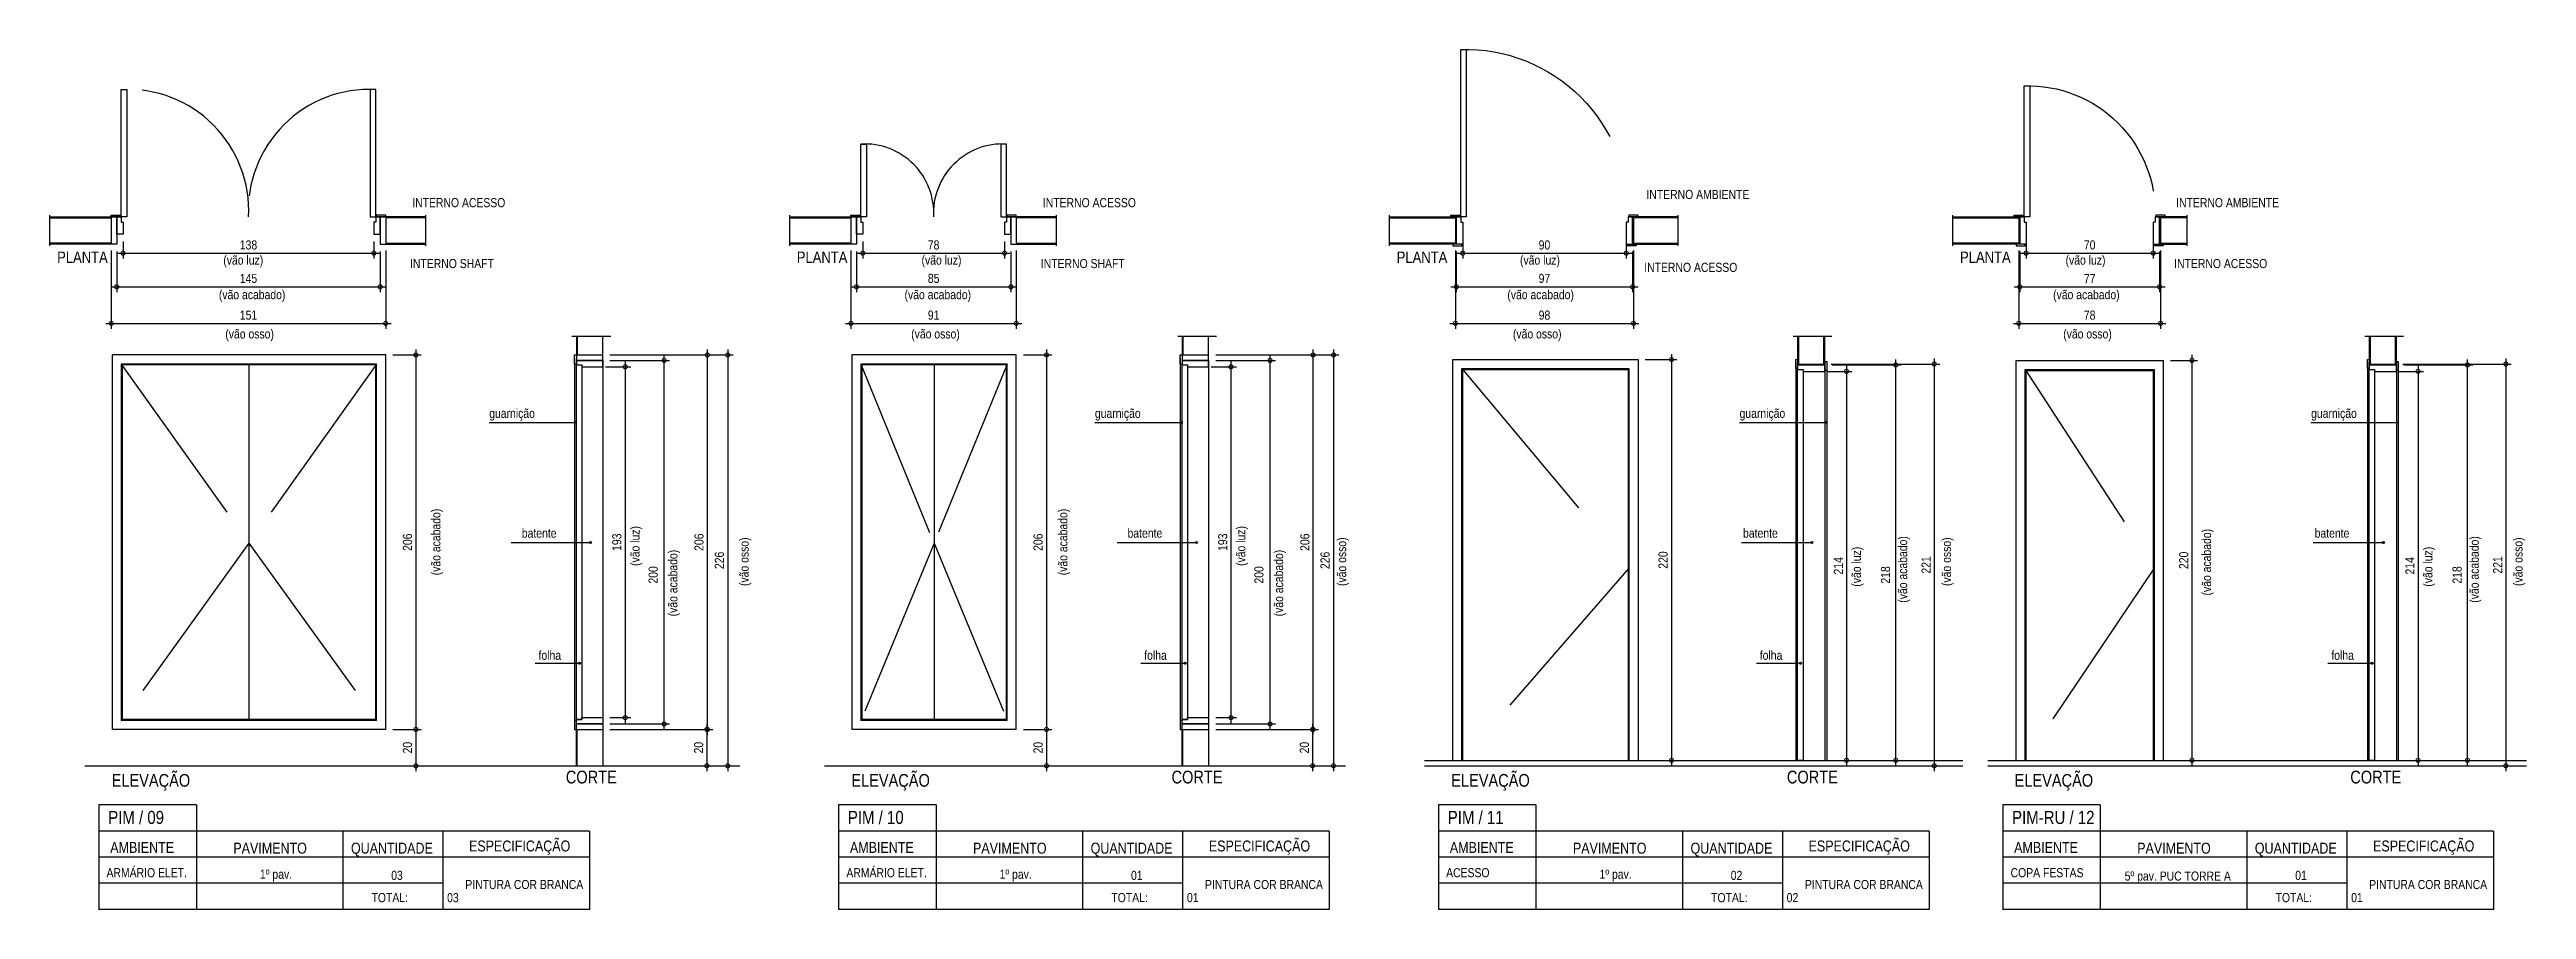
# Model space of a CAD drawing. Header units: metres. Extents: x -0.4 to 43, y -6.3 to 5.
# Drawn here: x 29.37 to 43, y 0.14 to 4.87 of the extents above; entities that cross this region are included whole.
import ezdxf

# ---------------------------------------------------------------- set-up
doc = ezdxf.new("R2010")
doc.units = ezdxf.units.M
doc.linetypes.add('DASHEDX2', pattern=[1.5, 1, -0.5])
for name, color, linetype in [('ARQ-ALV ACAB', 4, 'Continuous'), ('ARQ-ALV OSSO', 5, 'Continuous'), ('ARQ-AUX1', 1, 'Continuous'), ('ARQ-CAX', 1, 'Continuous'), ('ARQ-CAX @ 1', 1, 'Continuous'), ('ARQ-DIM', 2, 'Continuous'), ('ARQ-ENCH', 1, 'Continuous'), ('ARQ-PRJ', 7, 'DASHEDX2'), ('ARQ-TXT', 2, 'Continuous')]:
    doc.layers.add(name, color=color, linetype=linetype)
doc.styles.add('Adesa', font='ARIALN.TTF')
doc.styles.get("Standard").update_dxf_attribs({"font": 'arial.ttf'})
doc.dimstyles.new('ADESA 1-0025', dxfattribs={"dimtxt": 0.05, "dimasz": 0.045, "dimexe": 0.03, "dimexo": 0.04, "dimgap": 0.02, "dimtad": 1, "dimtoh": 1, "dimdec": 0, "dimlfac": 100, "dimzin": 4, "dimtxsty": 'Adesa', "dimblk": 'DOTSMALL', "dimcen": 1, "dimdle": 0.03, "dimclrd": 1, "dimclre": 1, "dimclrt": 256, "dimazin": 1, "dimtm": 1e-09, "dimtfac": 1, "dimtdec": 0, "dimtix": 1, "dimtmove": 2, "dimatfit": 0, "dimldrblk": 'DOTSMALL', "dimfxl": 0.8, "dimtvp": 2, "dimtolj": 1, "dimtzin": 0, "dimarcsym": 0})

msp = doc.modelspace()

# ---------------------------------------------------------------- texts
at = {"layer": 'ARQ-TXT', "ltscale": 0.01, "char_height": 0.05, "attachment_point": 1}
for s, insert, width in [('{\\fArial Narrow|b0|i0|c0|p34;INTERNO AMBIENTE}', (38.157, 4.102), 0.75507), ('{\\fArial Narrow|b0|i0|c0|p34;INTERNO ACESSO}', (31.366, 4.057, 0), 0.63218), ('{\\fArial Narrow|b0|i0|c0|p34;INTERNO ACESSO}', (34.836, 4.057, 0), 0.63218), ('{\\fArial Narrow|b0|i0|c0|p34;INTERNO AMBIENTE}', (41.072, 4.057), 0.63218), ('{\\fArial Narrow|b0|i0|c0|p34;INTERNO SHAFT}', (31.354, 3.722, 0), 0.66472), ('{\\fArial Narrow|b0|i0|c0|p34;INTERNO SHAFT}', (34.825, 3.722, 0), 0.66472), ('{\\fArial Narrow|b0|i0|c0|p34;INTERNO ACESSO}', (38.145, 3.701), 0.52907), ('{\\fArial Narrow|b0|i0|c0|p34;INTERNO ACESSO}', (41.061, 3.722), 0.66472)]:
    msp.add_mtext(s, dxfattribs=dict(at, insert=insert, width=width))
at = {"layer": 'ARQ-TXT', "style": 'Adesa'}
for s, insert, char_height, width, attachment_point in [('PLANTA', (29.412, 3.763), 0.0625, 0.55117, 1), ('\\pi0.33845;(vão luz)', (29.988, 3.741), 0.05, 0.55117, 1), ('PLANTA', (33.482, 3.763), 0.0625, 0.55117, 1), ('\\pi0.33845;(vão luz)', (33.83, 3.741), 0.05, 0.55117, 1), ('PLANTA', (36.783, 3.763), 0.0625, 0.55117, 1), ('\\pi0.33845;(vão luz)', (37.123, 3.741), 0.05, 0.55117, 1), ('PLANTA', (39.883, 3.763), 0.0625, 0.55117, 1), ('\\pi0.33845;(vão luz)', (40.125, 3.741), 0.05, 0.55117, 1), ('\\pi0.6719;(vão acabado)', (29.63, 3.551), 0.05, 1.03117, 1), ('\\pi0.6719;(vão acabado)', (33.403, 3.551), 0.05, 1.03117, 1), ('\\pi0.1919;(vão acabado)', (37.2, 3.551), 0.05, 0.55117, 1), ('\\pi0.1919;(vão acabado)', (40.203, 3.551), 0.05, 0.55117, 1), ('\\pi0.2005;(vão osso)', (30.137, 3.335), 0.05, 1.55117, 1), ('\\pi0.2005;(vão osso)', (33.911, 3.335), 0.05, 1.55117, 1), ('\\pi0.2005;(vão osso)', (37.222, 3.335), 0.05, 0.55117, 1), ('\\pi0.2005;(vão osso)', (40.25, 3.335), 0.05, 0.55117, 1), ('guarnição', (32.041, 2.898), 0.05, 0.55117, 3), ('guarnição', (35.374, 2.898), 0.05, 0.55117, 3), ('guarnição', (38.921, 2.898), 0.05, 0.55117, 3), ('guarnição', (42.066, 2.898), 0.05, 0.55117, 3), ('batente', (32.16, 2.239), 0.05, 0.55117, 3), ('batente', (35.493, 2.239), 0.05, 0.55117, 3), ('batente', (38.88, 2.239), 0.05, 0.55117, 3), ('batente', (42.025, 2.239), 0.05, 0.55117, 3), ('folha', (32.185, 1.567), 0.05, 0.55117, 3), ('folha', (35.518, 1.567), 0.05, 0.55117, 3), ('folha', (38.905, 1.567), 0.05, 0.55117, 3), ('folha', (42.05, 1.567), 0.05, 0.55117, 3), ('ELEVAÇÃO', (29.712, 0.889), 0.07, 0.55117, 1), ('CORTE', (32.211, 0.907), 0.07, 0.55117, 1), ('ELEVAÇÃO', (33.782, 0.889), 0.07, 0.55117, 1), ('CORTE', (35.544, 0.907), 0.07, 0.55117, 1), ('ELEVAÇÃO', (37.083, 0.889), 0.07, 0.55117, 1), ('CORTE', (38.93, 0.907), 0.07, 0.55117, 1), ('ELEVAÇÃO', (40.183, 0.889), 0.07, 0.55117, 1), ('CORTE', (42.03, 0.907), 0.07, 0.55117, 1)]:
    msp.add_mtext(s, dxfattribs=dict(at, insert=insert, char_height=char_height, width=width, attachment_point=attachment_point))
at = {"layer": 'ARQ-TXT', "ltscale": 0.01, "char_height": 0.05, "attachment_point": 7, "rotation": 90, "style": 'Adesa'}
for s, insert, width in [('(vão acabado)', (31.536, 1.982), 0.40363), ('(vão acabado)', (34.986, 1.982), 0.40363), ('(vão osso)', (33.232, 1.923), 0.26445), ('(vão osso)', (36.52, 1.923), 0.26445), ('(vão acabado)', (39.607, 1.831), 0.40363), ('(vão osso)', (39.848, 1.923), 0.26445), ('(vão acabado)', (41.279, 1.871), 0.40363), ('(vão acabado)', (42.752, 1.831), 0.40363), ('(vão osso)', (42.993, 1.923), 0.26445), ('(vão acabado)', (32.84, 1.756), 0.40363), ('(vão acabado)', (36.173, 1.756), 0.40363)]:
    msp.add_mtext(s, dxfattribs=dict(at, insert=insert, width=width))
at = {"layer": 'ARQ-TXT', "char_height": 0.05, "width": 0.39098, "attachment_point": 7, "rotation": 90, "style": 'Adesa'}
for insert in [(32.632, 1.873), (35.965, 1.873), (39.352, 1.759), (42.497, 1.759)]:
    msp.add_mtext('\\pi0.1604;(vão luz)', dxfattribs=dict(at, insert=insert))
at = {"layer": 'ARQ-TXT', "ltscale": 0.01, "style": 'Adesa'}
for s, insert, char_height, width, attachment_point in [('PIM / 09', (29.693, 0.686), 0.072, 0.6983, 1), ('PIM / 10', (33.763, 0.686), 0.072, 0.6983, 1), ('PIM / 11', (37.064, 0.686), 0.072, 0.6983, 1), ('PIM-RU / 12', (40.169, 0.686), 0.072, 0.6983, 1), ('AMBIENTE', (29.88, 0.515), 0.06, 0.60531, 2), ('PAVIMENTO', (30.584, 0.511), 0.06, 0.60531, 2), ('QUANTIDADE', (31.254, 0.511), 0.06, 0.60531, 2), ('ESPECIFICAÇÃO', (31.957, 0.523), 0.06, 0.60531, 2), ('AMBIENTE', (33.95, 0.515), 0.06, 0.60531, 2), ('PAVIMENTO', (34.654, 0.511), 0.06, 0.60531, 2), ('QUANTIDADE', (35.324, 0.511), 0.06, 0.60531, 2), ('ESPECIFICAÇÃO', (36.028, 0.523), 0.06, 0.60531, 2), ('AMBIENTE', (37.251, 0.515), 0.06, 0.60531, 2), ('PAVIMENTO', (37.955, 0.511), 0.06, 0.60531, 2), ('QUANTIDADE', (38.625, 0.511), 0.06, 0.60531, 2), ('ESPECIFICAÇÃO', (39.328, 0.523), 0.06, 0.60531, 2), ('AMBIENTE', (40.356, 0.515), 0.06, 0.60531, 2), ('PAVIMENTO', (41.06, 0.511), 0.06, 0.60531, 2), ('QUANTIDADE', (41.73, 0.511), 0.06, 0.60531, 2), ('ESPECIFICAÇÃO', (42.434, 0.523), 0.06, 0.60531, 2), ('ARMÁRIO ELET.', (29.684, 0.371), 0.05, 0.53881, 1), ('\\pi0.27297;1º pav.', (30.255, 0.33), 0.05, 0.71183, 4), ('03', (31.282, 0.331), 0.05, 0.51461, 5), ('PINTURA COR BRANCA', (31.658, 0.306), 0.05, 0.66493, 1), ('ARMÁRIO ELET.', (33.755, 0.371), 0.05, 0.53881, 1), ('\\pi0.27297;1º pav.', (34.325, 0.33), 0.05, 0.71183, 4), ('01', (35.353, 0.331), 0.05, 0.51461, 5), ('PINTURA COR BRANCA', (35.728, 0.306), 0.05, 0.66493, 1), ('ACESSO', (37.055, 0.371), 0.05, 0.53881, 1), ('\\pi0.27297;1º pav.', (37.626, 0.33), 0.05, 0.71183, 4), ('02', (38.653, 0.331), 0.05, 0.51461, 5), ('PINTURA COR BRANCA', (39.029, 0.306), 0.05, 0.66493, 1), ('COPA FESTAS', (40.161, 0.371), 0.05, 0.53881, 1), ('\\pi0.09071;5º pav. PUC TORRE A', (40.698, 0.32), 0.05, 0.76352, 4), ('01', (41.759, 0.331), 0.05, 0.51461, 5), ('PINTURA COR BRANCA', (42.134, 0.306), 0.05, 0.66493, 1), ('TOTAL:^I 03', (31.142, 0.234), 0.05, 0.53421, 1), ('TOTAL:^I 01', (35.213, 0.234), 0.05, 0.53421, 1), ('TOTAL:^I 02', (38.513, 0.234), 0.05, 0.53421, 1), ('TOTAL:^I 01', (41.619, 0.234), 0.05, 0.53421, 1)]:
    msp.add_mtext(s, dxfattribs=dict(at, insert=insert, char_height=char_height, width=width, attachment_point=attachment_point))

# ---------------------------------------------------------------- blocks, each defined once
blk = doc.blocks.new('_DotSmall')
at = {"color": 0, "linetype": 'ByBlock', "const_width": 0.5}
blk.add_lwpolyline([(-0.0625, 0, 1), (0.0625, 0, 1)], format="xyb", close=True, dxfattribs=at)
blk = doc.blocks.new('*D106')
at = {"layer": 'ARQ-DIM', "color": 1, "lineweight": -2, "transparency": 16777216}
for p, q in [((32.454, 3.164), (32.782, 3.164)), ((32.752, 1.134), (32.752, 3.194)), ((32.454, 1.164), (32.782, 1.164))]:
    blk.add_line(p, q, dxfattribs=at)
at = {"layer": 'ARQ-DIM', "color": 1, "lineweight": -2, "transparency": 16777216, "xscale": 0.045, "yscale": 0.045, "zscale": 0.045}
for p, rotation in [((32.752, 3.164), 90), ((32.752, 1.164), 270)]:
    blk.add_blockref('_DotSmall', p, dxfattribs=dict(at, rotation=rotation))
at = {"layer": 'ARQ-DIM', "transparency": 16777216, "insert": (32.692, 1.984), "char_height": 0.05, "attachment_point": 5, "rotation": 90, "style": 'Adesa'}
blk.add_mtext('\\A1;200', dxfattribs=at)
blk = doc.blocks.new('*D107')
at = {"layer": 'ARQ-DIM', "color": 1, "lineweight": -2, "transparency": 16777216}
for p, q in [((32.538, 3.159), (32.538, 1.169)), ((32.429, 3.129), (32.568, 3.129)), ((32.454, 1.199), (32.568, 1.199))]:
    blk.add_line(p, q, dxfattribs=at)
at = {"layer": 'ARQ-DIM', "color": 1, "lineweight": -2, "transparency": 16777216, "xscale": 0.045, "yscale": 0.045, "zscale": 0.045}
for p, rotation in [((32.538, 3.129), 90), ((32.538, 1.199), 270)]:
    blk.add_blockref('_DotSmall', p, dxfattribs=dict(at, rotation=rotation))
at = {"layer": 'ARQ-DIM', "transparency": 16777216, "insert": (32.492, 2.164), "char_height": 0.05, "attachment_point": 5, "rotation": 90, "style": 'Adesa'}
blk.add_mtext('\\A1;193', dxfattribs=at)
blk = doc.blocks.new('*D108')
at = {"layer": 'ARQ-DIM', "color": 1, "lineweight": -2, "transparency": 16777216}
for p, q in [((29.71, 3.769), (29.71, 3.338)), ((31.22, 3.769), (31.22, 3.338)), ((29.68, 3.368), (31.25, 3.368))]:
    blk.add_line(p, q, dxfattribs=at)
at = {"layer": 'ARQ-DIM', "color": 1, "lineweight": -2, "transparency": 16777216, "xscale": 0.045, "yscale": 0.045, "zscale": 0.045, "rotation": 180}
blk.add_blockref('_DotSmall', (29.71, 3.368), dxfattribs=at)
at = {"layer": 'ARQ-DIM', "color": 1, "lineweight": -2, "transparency": 16777216, "xscale": 0.045, "yscale": 0.045, "zscale": 0.045}
blk.add_blockref('_DotSmall', (31.22, 3.368), dxfattribs=at)
at = {"layer": 'ARQ-DIM', "transparency": 16777216, "insert": (30.465, 3.413), "char_height": 0.05, "attachment_point": 5, "style": 'Adesa'}
blk.add_mtext('\\A1;151', dxfattribs=at)
blk = doc.blocks.new('*D109')
at = {"layer": 'ARQ-DIM', "color": 1, "lineweight": -2, "transparency": 16777216}
for p, q in [((29.74, 3.764), (29.74, 3.539)), ((31.19, 3.764), (31.19, 3.539)), ((29.71, 3.569), (31.22, 3.569))]:
    blk.add_line(p, q, dxfattribs=at)
at = {"layer": 'ARQ-DIM', "color": 1, "lineweight": -2, "transparency": 16777216, "xscale": 0.045, "yscale": 0.045, "zscale": 0.045, "rotation": 180}
blk.add_blockref('_DotSmall', (29.74, 3.569), dxfattribs=at)
at = {"layer": 'ARQ-DIM', "color": 1, "lineweight": -2, "transparency": 16777216, "xscale": 0.045, "yscale": 0.045, "zscale": 0.045}
blk.add_blockref('_DotSmall', (31.19, 3.569), dxfattribs=at)
at = {"layer": 'ARQ-DIM', "transparency": 16777216, "insert": (30.465, 3.615), "char_height": 0.05, "attachment_point": 5, "style": 'Adesa'}
blk.add_mtext('\\A1;145', dxfattribs=at)
blk = doc.blocks.new('*D110')
at = {"layer": 'ARQ-DIM', "color": 1, "lineweight": -2, "transparency": 16777216}
for p, q in [((29.775, 3.819), (29.775, 3.724)), ((31.155, 3.819), (31.155, 3.724)), ((29.745, 3.754), (31.185, 3.754))]:
    blk.add_line(p, q, dxfattribs=at)
at = {"layer": 'ARQ-DIM', "color": 1, "lineweight": -2, "transparency": 16777216, "xscale": 0.045, "yscale": 0.045, "zscale": 0.045, "rotation": 180}
blk.add_blockref('_DotSmall', (29.775, 3.754), dxfattribs=at)
at = {"layer": 'ARQ-DIM', "color": 1, "lineweight": -2, "transparency": 16777216, "xscale": 0.045, "yscale": 0.045, "zscale": 0.045}
blk.add_blockref('_DotSmall', (31.155, 3.754), dxfattribs=at)
at = {"layer": 'ARQ-DIM', "transparency": 16777216, "insert": (30.465, 3.799), "char_height": 0.05, "attachment_point": 5, "style": 'Adesa'}
blk.add_mtext('\\A1;138', dxfattribs=at)
blk = doc.blocks.new('*D111')
at = {"layer": 'ARQ-DIM', "color": 1, "lineweight": -2, "transparency": 16777216}
for p, q in [((32.454, 3.194), (33.132, 3.194)), ((33.102, 3.224), (33.102, 0.904)), ((32.384, 0.934), (33.132, 0.934))]:
    blk.add_line(p, q, dxfattribs=at)
at = {"layer": 'ARQ-DIM', "color": 1, "lineweight": -2, "transparency": 16777216, "xscale": 0.045, "yscale": 0.045, "zscale": 0.045}
for p, rotation in [((33.102, 3.194), 90), ((33.102, 0.934), 270)]:
    blk.add_blockref('_DotSmall', p, dxfattribs=dict(at, rotation=rotation))
at = {"layer": 'ARQ-DIM', "transparency": 16777216, "insert": (33.056, 2.064), "char_height": 0.05, "attachment_point": 5, "rotation": 90, "style": 'Adesa'}
blk.add_mtext('\\A1;226', dxfattribs=at)
blk = doc.blocks.new('*D114')
at = {"layer": 'ARQ-DIM', "color": 1, "lineweight": -2, "transparency": 16777216}
for p, q in [((32.454, 1.134), (33.017, 1.134)), ((32.987, 1.164), (32.987, 0.904)), ((32.454, 0.934), (33.017, 0.934))]:
    blk.add_line(p, q, dxfattribs=at)
at = {"layer": 'ARQ-DIM', "color": 1, "lineweight": -2, "transparency": 16777216, "xscale": 0.045, "yscale": 0.045, "zscale": 0.045}
for p, rotation in [((32.987, 1.134), 90), ((32.987, 0.934), 270)]:
    blk.add_blockref('_DotSmall', p, dxfattribs=dict(at, rotation=rotation))
at = {"layer": 'ARQ-DIM', "transparency": 16777216, "insert": (32.942, 1.034), "char_height": 0.05, "attachment_point": 5, "rotation": 90, "style": 'Adesa'}
blk.add_mtext('\\A1;20', dxfattribs=at)
blk = doc.blocks.new('*D112')
at = {"layer": 'ARQ-DIM', "color": 1, "lineweight": -2, "transparency": 16777216}
for p, q in [((32.454, 3.194), (33.02, 3.194)), ((32.99, 1.104), (32.99, 3.224)), ((32.454, 1.134), (33.02, 1.134))]:
    blk.add_line(p, q, dxfattribs=at)
at = {"layer": 'ARQ-DIM', "color": 1, "lineweight": -2, "transparency": 16777216, "xscale": 0.045, "yscale": 0.045, "zscale": 0.045}
for p, rotation in [((32.99, 3.194), 90), ((32.99, 1.134), 270)]:
    blk.add_blockref('_DotSmall', p, dxfattribs=dict(at, rotation=rotation))
at = {"layer": 'ARQ-DIM', "transparency": 16777216, "insert": (32.944, 2.164), "char_height": 0.05, "attachment_point": 5, "rotation": 90, "style": 'Adesa'}
blk.add_mtext('\\A1;206', dxfattribs=at)
blk = doc.blocks.new('*D115')
at = {"layer": 'ARQ-DIM', "color": 1, "lineweight": -2, "transparency": 16777216}
for p, q in [((31.26, 3.194), (31.416, 3.194)), ((31.386, 3.224), (31.386, 1.104)), ((31.26, 1.134), (31.416, 1.134))]:
    blk.add_line(p, q, dxfattribs=at)
at = {"layer": 'ARQ-DIM', "color": 1, "lineweight": -2, "transparency": 16777216, "xscale": 0.045, "yscale": 0.045, "zscale": 0.045}
for p, rotation in [((31.386, 3.194), 90), ((31.386, 1.134), 270)]:
    blk.add_blockref('_DotSmall', p, dxfattribs=dict(at, rotation=rotation))
at = {"layer": 'ARQ-DIM', "transparency": 16777216, "insert": (31.34, 2.164), "char_height": 0.05, "attachment_point": 5, "rotation": 90, "style": 'Adesa'}
blk.add_mtext('\\A1;206', dxfattribs=at)
blk = doc.blocks.new('*D113')
at = {"layer": 'ARQ-DIM', "color": 1, "lineweight": -2, "transparency": 16777216}
for p, q in [((31.26, 1.134), (31.416, 1.134)), ((31.386, 1.164), (31.386, 0.904)), ((31.138, 0.934), (31.416, 0.934))]:
    blk.add_line(p, q, dxfattribs=at)
at = {"layer": 'ARQ-DIM', "color": 1, "lineweight": -2, "transparency": 16777216, "xscale": 0.045, "yscale": 0.045, "zscale": 0.045}
for p, rotation in [((31.386, 1.134), 90), ((31.386, 0.934), 270)]:
    blk.add_blockref('_DotSmall', p, dxfattribs=dict(at, rotation=rotation))
at = {"layer": 'ARQ-DIM', "transparency": 16777216, "insert": (31.34, 1.034), "char_height": 0.05, "attachment_point": 5, "rotation": 90, "style": 'Adesa'}
blk.add_mtext('\\A1;20', dxfattribs=at)
blk = doc.blocks.new('*U116')
for points in [[(-0.03, -0.105), (0.02, -0.105), (0.02, -0.095), (-0.03, -0.095)], [(0.025, -0.095), (0.025, -0.795), (0.055, -0.795), (0.055, -0.095)], [(1.425, -0.095), (1.425, -0.795), (1.395, -0.795), (1.395, -0.095)], [(1.48, -0.105), (1.43, -0.105), (1.43, -0.095), (1.48, -0.095)]]:
    blk.add_lwpolyline(points, close=True)
for points in [[(-0.015, -0.095), (0.025, -0.095), (0.025, -0.065), (0.035, -0.065), (0.035, 0), (0, 0), (0, -0.095)], [(1.465, -0.095), (1.425, -0.095), (1.425, -0.065), (1.415, -0.065), (1.415, 0), (1.45, 0), (1.45, -0.095)]]:
    blk.add_lwpolyline(points)
at = {"layer": 'ARQ-PRJ'}
for centre, start, end in [((0.06, -0.13), 266.9872, 3.0128), ((1.39, -0.13), 176.9872, 273.0128)]:
    blk.add_arc(centre, 0.666, start, end, dxfattribs=at)
blk = doc.blocks.new('*D119')
at = {"layer": 'ARQ-DIM', "color": 1, "lineweight": -2, "transparency": 16777216}
for p, q in [((35.787, 3.164), (36.116, 3.164)), ((36.086, 1.134), (36.086, 3.194)), ((35.787, 1.164), (36.116, 1.164))]:
    blk.add_line(p, q, dxfattribs=at)
at = {"layer": 'ARQ-DIM', "color": 1, "lineweight": -2, "transparency": 16777216, "xscale": 0.045, "yscale": 0.045, "zscale": 0.045}
for p, rotation in [((36.086, 3.164), 90), ((36.086, 1.164), 270)]:
    blk.add_blockref('_DotSmall', p, dxfattribs=dict(at, rotation=rotation))
at = {"layer": 'ARQ-DIM', "transparency": 16777216, "insert": (36.025, 1.984), "char_height": 0.05, "attachment_point": 5, "rotation": 90, "style": 'Adesa'}
blk.add_mtext('\\A1;200', dxfattribs=at)
blk = doc.blocks.new('*D120')
at = {"layer": 'ARQ-DIM', "color": 1, "lineweight": -2, "transparency": 16777216}
for p, q in [((35.871, 3.159), (35.871, 1.169)), ((35.762, 3.129), (35.901, 3.129)), ((35.787, 1.199), (35.901, 1.199))]:
    blk.add_line(p, q, dxfattribs=at)
at = {"layer": 'ARQ-DIM', "color": 1, "lineweight": -2, "transparency": 16777216, "xscale": 0.045, "yscale": 0.045, "zscale": 0.045}
for p, rotation in [((35.871, 3.129), 90), ((35.871, 1.199), 270)]:
    blk.add_blockref('_DotSmall', p, dxfattribs=dict(at, rotation=rotation))
at = {"layer": 'ARQ-DIM', "transparency": 16777216, "insert": (35.826, 2.164), "char_height": 0.05, "attachment_point": 5, "rotation": 90, "style": 'Adesa'}
blk.add_mtext('\\A1;193', dxfattribs=at)
blk = doc.blocks.new('*D121')
at = {"layer": 'ARQ-DIM', "color": 1, "lineweight": -2, "transparency": 16777216}
for p, q in [((33.78, 3.769), (33.78, 3.338)), ((34.69, 3.769), (34.69, 3.338)), ((33.75, 3.368), (34.72, 3.368))]:
    blk.add_line(p, q, dxfattribs=at)
at = {"layer": 'ARQ-DIM', "color": 1, "lineweight": -2, "transparency": 16777216, "xscale": 0.045, "yscale": 0.045, "zscale": 0.045, "rotation": 180}
blk.add_blockref('_DotSmall', (33.78, 3.368), dxfattribs=at)
at = {"layer": 'ARQ-DIM', "color": 1, "lineweight": -2, "transparency": 16777216, "xscale": 0.045, "yscale": 0.045, "zscale": 0.045}
blk.add_blockref('_DotSmall', (34.69, 3.368), dxfattribs=at)
at = {"layer": 'ARQ-DIM', "transparency": 16777216, "insert": (34.235, 3.413), "char_height": 0.05, "attachment_point": 5, "style": 'Adesa'}
blk.add_mtext('\\A1;91', dxfattribs=at)
blk = doc.blocks.new('*D122')
at = {"layer": 'ARQ-DIM', "color": 1, "lineweight": -2, "transparency": 16777216}
for p, q in [((33.81, 3.764), (33.81, 3.539)), ((34.66, 3.764), (34.66, 3.539)), ((33.78, 3.569), (34.69, 3.569))]:
    blk.add_line(p, q, dxfattribs=at)
at = {"layer": 'ARQ-DIM', "color": 1, "lineweight": -2, "transparency": 16777216, "xscale": 0.045, "yscale": 0.045, "zscale": 0.045, "rotation": 180}
blk.add_blockref('_DotSmall', (33.81, 3.569), dxfattribs=at)
at = {"layer": 'ARQ-DIM', "color": 1, "lineweight": -2, "transparency": 16777216, "xscale": 0.045, "yscale": 0.045, "zscale": 0.045}
blk.add_blockref('_DotSmall', (34.66, 3.569), dxfattribs=at)
at = {"layer": 'ARQ-DIM', "transparency": 16777216, "insert": (34.235, 3.615), "char_height": 0.05, "attachment_point": 5, "style": 'Adesa'}
blk.add_mtext('\\A1;85', dxfattribs=at)
blk = doc.blocks.new('*D123')
at = {"layer": 'ARQ-DIM', "color": 1, "lineweight": -2, "transparency": 16777216}
for p, q in [((33.845, 3.819), (33.845, 3.724)), ((34.625, 3.819), (34.625, 3.724)), ((33.815, 3.754), (34.655, 3.754))]:
    blk.add_line(p, q, dxfattribs=at)
at = {"layer": 'ARQ-DIM', "color": 1, "lineweight": -2, "transparency": 16777216, "xscale": 0.045, "yscale": 0.045, "zscale": 0.045, "rotation": 180}
blk.add_blockref('_DotSmall', (33.845, 3.754), dxfattribs=at)
at = {"layer": 'ARQ-DIM', "color": 1, "lineweight": -2, "transparency": 16777216, "xscale": 0.045, "yscale": 0.045, "zscale": 0.045}
blk.add_blockref('_DotSmall', (34.625, 3.754), dxfattribs=at)
at = {"layer": 'ARQ-DIM', "transparency": 16777216, "insert": (34.235, 3.799), "char_height": 0.05, "attachment_point": 5, "style": 'Adesa'}
blk.add_mtext('\\A1;78', dxfattribs=at)
blk = doc.blocks.new('*D124')
at = {"layer": 'ARQ-DIM', "color": 1, "lineweight": -2, "transparency": 16777216}
for p, q in [((35.787, 3.194), (36.465, 3.194)), ((36.435, 3.224), (36.435, 0.904)), ((35.717, 0.934), (36.465, 0.934))]:
    blk.add_line(p, q, dxfattribs=at)
at = {"layer": 'ARQ-DIM', "color": 1, "lineweight": -2, "transparency": 16777216, "xscale": 0.045, "yscale": 0.045, "zscale": 0.045}
for p, rotation in [((36.435, 3.194), 90), ((36.435, 0.934), 270)]:
    blk.add_blockref('_DotSmall', p, dxfattribs=dict(at, rotation=rotation))
at = {"layer": 'ARQ-DIM', "transparency": 16777216, "insert": (36.389, 2.064), "char_height": 0.05, "attachment_point": 5, "rotation": 90, "style": 'Adesa'}
blk.add_mtext('\\A1;226', dxfattribs=at)
blk = doc.blocks.new('*D125')
at = {"layer": 'ARQ-DIM', "color": 1, "lineweight": -2, "transparency": 16777216}
for p, q in [((35.787, 1.134), (36.35, 1.134)), ((36.32, 1.164), (36.32, 0.904)), ((35.787, 0.934), (36.35, 0.934))]:
    blk.add_line(p, q, dxfattribs=at)
at = {"layer": 'ARQ-DIM', "color": 1, "lineweight": -2, "transparency": 16777216, "xscale": 0.045, "yscale": 0.045, "zscale": 0.045}
for p, rotation in [((36.32, 1.134), 90), ((36.32, 0.934), 270)]:
    blk.add_blockref('_DotSmall', p, dxfattribs=dict(at, rotation=rotation))
at = {"layer": 'ARQ-DIM', "transparency": 16777216, "insert": (36.275, 1.034), "char_height": 0.05, "attachment_point": 5, "rotation": 90, "style": 'Adesa'}
blk.add_mtext('\\A1;20', dxfattribs=at)
blk = doc.blocks.new('*D117')
at = {"layer": 'ARQ-DIM', "color": 1, "lineweight": -2, "transparency": 16777216}
for p, q in [((35.787, 3.194), (36.353, 3.194)), ((36.323, 1.104), (36.323, 3.224)), ((35.787, 1.134), (36.353, 1.134))]:
    blk.add_line(p, q, dxfattribs=at)
at = {"layer": 'ARQ-DIM', "color": 1, "lineweight": -2, "transparency": 16777216, "xscale": 0.045, "yscale": 0.045, "zscale": 0.045}
for p, rotation in [((36.323, 3.194), 90), ((36.323, 1.134), 270)]:
    blk.add_blockref('_DotSmall', p, dxfattribs=dict(at, rotation=rotation))
at = {"layer": 'ARQ-DIM', "transparency": 16777216, "insert": (36.278, 2.164), "char_height": 0.05, "attachment_point": 5, "rotation": 90, "style": 'Adesa'}
blk.add_mtext('\\A1;206', dxfattribs=at)
blk = doc.blocks.new('*D126')
at = {"layer": 'ARQ-DIM', "color": 1, "lineweight": -2, "transparency": 16777216}
for p, q in [((34.73, 3.194), (34.886, 3.194)), ((34.856, 3.224), (34.856, 1.104)), ((34.73, 1.134), (34.886, 1.134))]:
    blk.add_line(p, q, dxfattribs=at)
at = {"layer": 'ARQ-DIM', "color": 1, "lineweight": -2, "transparency": 16777216, "xscale": 0.045, "yscale": 0.045, "zscale": 0.045}
for p, rotation in [((34.856, 3.194), 90), ((34.856, 1.134), 270)]:
    blk.add_blockref('_DotSmall', p, dxfattribs=dict(at, rotation=rotation))
at = {"layer": 'ARQ-DIM', "transparency": 16777216, "insert": (34.81, 2.164), "char_height": 0.05, "attachment_point": 5, "rotation": 90, "style": 'Adesa'}
blk.add_mtext('\\A1;206', dxfattribs=at)
blk = doc.blocks.new('*D118')
at = {"layer": 'ARQ-DIM', "color": 1, "lineweight": -2, "transparency": 16777216}
for p, q in [((34.73, 1.134), (34.886, 1.134)), ((34.856, 1.164), (34.856, 0.904)), ((34.608, 0.934), (34.886, 0.934))]:
    blk.add_line(p, q, dxfattribs=at)
at = {"layer": 'ARQ-DIM', "color": 1, "lineweight": -2, "transparency": 16777216, "xscale": 0.045, "yscale": 0.045, "zscale": 0.045}
for p, rotation in [((34.856, 1.134), 90), ((34.856, 0.934), 270)]:
    blk.add_blockref('_DotSmall', p, dxfattribs=dict(at, rotation=rotation))
at = {"layer": 'ARQ-DIM', "transparency": 16777216, "insert": (34.81, 1.034), "char_height": 0.05, "attachment_point": 5, "rotation": 90, "style": 'Adesa'}
blk.add_mtext('\\A1;20', dxfattribs=at)
blk = doc.blocks.new('*U127')
for points in [[(-0.03, -0.105), (0.02, -0.105), (0.02, -0.095), (-0.03, -0.095)], [(0.025, -0.095), (0.025, -0.495), (0.055, -0.495), (0.055, -0.095)], [(0.825, -0.095), (0.825, -0.495), (0.795, -0.495), (0.795, -0.095)], [(0.88, -0.105), (0.83, -0.105), (0.83, -0.095), (0.88, -0.095)]]:
    blk.add_lwpolyline(points, close=True)
for points in [[(-0.015, -0.095), (0.025, -0.095), (0.025, -0.065), (0.035, -0.065), (0.035, 0), (0, 0), (0, -0.095)], [(0.865, -0.095), (0.825, -0.095), (0.825, -0.065), (0.815, -0.065), (0.815, 0), (0.85, 0), (0.85, -0.095)]]:
    blk.add_lwpolyline(points)
at = {"layer": 'ARQ-PRJ'}
for centre, start, end in [((0.045, -0.115), 266.9872, 3.0128), ((0.805, -0.115), 176.9872, 273.0128)]:
    blk.add_arc(centre, 0.381, start, end, dxfattribs=at)
blk = doc.blocks.new('*U136')
for points in [[(0, 0), (0, 2.205), (-1.02, 2.205), (-1.02, 0)], [(-0.05, 0), (-0.05, 2.155), (-0.97, 2.155), (-0.97, 0)], [(-0.055, 0), (-0.055, 2.15), (-0.965, 2.15), (-0.965, 0)]]:
    blk.add_lwpolyline(points)
at = {"layer": 'ARQ-PRJ'}
blk.add_lwpolyline([(-0.05, 2.155), (-0.97, 1.058), (-0.05, 0)], dxfattribs=at)
blk = doc.blocks.new('*D128')
at = {"layer": 'ARQ-DIM', "color": 1, "lineweight": -2, "transparency": 16777216}
for p, q in [((39.179, 3.139), (39.559, 3.139)), ((39.529, 0.934), (39.529, 3.169)), ((39.328, 0.964), (39.559, 0.964))]:
    blk.add_line(p, q, dxfattribs=at)
at = {"layer": 'ARQ-DIM', "color": 1, "lineweight": -2, "transparency": 16777216, "xscale": 0.045, "yscale": 0.045, "zscale": 0.045}
for p, rotation in [((39.529, 3.139), 90), ((39.529, 0.964), 270)]:
    blk.add_blockref('_DotSmall', p, dxfattribs=dict(at, rotation=rotation))
at = {"layer": 'ARQ-DIM', "transparency": 16777216, "insert": (39.473, 1.984), "char_height": 0.05, "attachment_point": 5, "rotation": 90, "style": 'Adesa'}
blk.add_mtext('\\A1;218', dxfattribs=at)
blk = doc.blocks.new('*D129')
at = {"layer": 'ARQ-DIM', "color": 1, "lineweight": -2, "transparency": 16777216}
for p, q in [((39.149, 3.104), (39.288, 3.104)), ((39.258, 3.134), (39.258, 0.934)), ((39.189, 0.964), (39.288, 0.964))]:
    blk.add_line(p, q, dxfattribs=at)
at = {"layer": 'ARQ-DIM', "color": 1, "lineweight": -2, "transparency": 16777216, "xscale": 0.045, "yscale": 0.045, "zscale": 0.045}
for p, rotation in [((39.258, 3.104), 90), ((39.258, 0.964), 270)]:
    blk.add_blockref('_DotSmall', p, dxfattribs=dict(at, rotation=rotation))
at = {"layer": 'ARQ-DIM', "transparency": 16777216, "insert": (39.213, 2.034), "char_height": 0.05, "attachment_point": 5, "rotation": 90, "style": 'Adesa'}
blk.add_mtext('\\A1;214', dxfattribs=at)
blk = doc.blocks.new('*D134')
at = {"layer": 'ARQ-DIM', "color": 1, "lineweight": -2, "transparency": 16777216}
for p, q in [((37.106, 3.769), (37.106, 3.338)), ((38.086, 3.769), (38.086, 3.338)), ((37.076, 3.368), (38.116, 3.368))]:
    blk.add_line(p, q, dxfattribs=at)
at = {"layer": 'ARQ-DIM', "color": 1, "lineweight": -2, "transparency": 16777216, "xscale": 0.045, "yscale": 0.045, "zscale": 0.045, "rotation": 180}
blk.add_blockref('_DotSmall', (37.106, 3.368), dxfattribs=at)
at = {"layer": 'ARQ-DIM', "color": 1, "lineweight": -2, "transparency": 16777216, "xscale": 0.045, "yscale": 0.045, "zscale": 0.045}
blk.add_blockref('_DotSmall', (38.086, 3.368), dxfattribs=at)
at = {"layer": 'ARQ-DIM', "transparency": 16777216, "insert": (37.596, 3.413), "char_height": 0.05, "attachment_point": 5, "style": 'Adesa'}
blk.add_mtext('\\A1;98', dxfattribs=at)
blk = doc.blocks.new('*D130')
at = {"layer": 'ARQ-DIM', "color": 1, "lineweight": -2, "transparency": 16777216}
for p, q in [((37.111, 3.764), (37.111, 3.539)), ((38.081, 3.764), (38.081, 3.539)), ((37.081, 3.569), (38.111, 3.569))]:
    blk.add_line(p, q, dxfattribs=at)
at = {"layer": 'ARQ-DIM', "color": 1, "lineweight": -2, "transparency": 16777216, "xscale": 0.045, "yscale": 0.045, "zscale": 0.045, "rotation": 180}
blk.add_blockref('_DotSmall', (37.111, 3.569), dxfattribs=at)
at = {"layer": 'ARQ-DIM', "color": 1, "lineweight": -2, "transparency": 16777216, "xscale": 0.045, "yscale": 0.045, "zscale": 0.045}
blk.add_blockref('_DotSmall', (38.081, 3.569), dxfattribs=at)
at = {"layer": 'ARQ-DIM', "transparency": 16777216, "insert": (37.596, 3.615), "char_height": 0.05, "attachment_point": 5, "style": 'Adesa'}
blk.add_mtext('\\A1;97', dxfattribs=at)
blk = doc.blocks.new('*D131')
at = {"layer": 'ARQ-DIM', "color": 1, "lineweight": -2, "transparency": 16777216}
for p, q in [((37.146, 3.824), (37.146, 3.724)), ((38.046, 3.824), (38.046, 3.724)), ((37.116, 3.754), (38.076, 3.754))]:
    blk.add_line(p, q, dxfattribs=at)
at = {"layer": 'ARQ-DIM', "color": 1, "lineweight": -2, "transparency": 16777216, "xscale": 0.045, "yscale": 0.045, "zscale": 0.045, "rotation": 180}
blk.add_blockref('_DotSmall', (37.146, 3.754), dxfattribs=at)
at = {"layer": 'ARQ-DIM', "color": 1, "lineweight": -2, "transparency": 16777216, "xscale": 0.045, "yscale": 0.045, "zscale": 0.045}
blk.add_blockref('_DotSmall', (38.046, 3.754), dxfattribs=at)
at = {"layer": 'ARQ-DIM', "transparency": 16777216, "insert": (37.596, 3.799), "char_height": 0.05, "attachment_point": 5, "style": 'Adesa'}
blk.add_mtext('\\A1;90', dxfattribs=at)
blk = doc.blocks.new('*U12')
for p, q in [((-0.015, -0.005), (-0.015, -2.195)), ((0.145, -0.004), (0.145, -2.195)), ((0.155, -0.005), (0.155, -2.195))]:
    blk.add_line(p, q)
for points in [[(-0.015, 0.01), (-0.005, 0.01), (-0.005, -0.04), (-0.015, -0.04)], [(-0.005, -0.045), (0.025, -0.045), (0.025, -2.195), (-0.005, -2.195)], [(0.145, 0), (0.155, 0), (0.155, -0.05), (0.145, -0.05)]]:
    blk.add_lwpolyline(points, close=True)
blk.add_lwpolyline([(-0.005, -0.02), (-0.005, -0.045), (0.025, -0.045), (0.025, -0.055), (0.145, -0.055), (0.145, -0.02), (-0.005, -0.02)])
blk = doc.blocks.new('*D132')
at = {"layer": 'ARQ-DIM', "color": 1, "lineweight": -2, "transparency": 16777216}
for p, q in [((38.151, 3.169), (38.325, 3.169)), ((38.295, 3.199), (38.295, 0.934)), ((38.207, 0.964), (38.325, 0.964))]:
    blk.add_line(p, q, dxfattribs=at)
at = {"layer": 'ARQ-DIM', "color": 1, "lineweight": -2, "transparency": 16777216, "xscale": 0.045, "yscale": 0.045, "zscale": 0.045}
for p, rotation in [((38.295, 3.169), 90), ((38.295, 0.964), 270)]:
    blk.add_blockref('_DotSmall', p, dxfattribs=dict(at, rotation=rotation))
at = {"layer": 'ARQ-DIM', "transparency": 16777216, "insert": (38.249, 2.066), "char_height": 0.05, "attachment_point": 5, "rotation": 90, "style": 'Adesa'}
blk.add_mtext('\\A1;220', dxfattribs=at)
blk = doc.blocks.new('*D133')
at = {"layer": 'ARQ-DIM', "color": 1, "lineweight": -2, "transparency": 16777216}
for p, q in [((39.174, 3.144), (39.771, 3.144)), ((39.741, 3.174), (39.741, 0.904)), ((39.104, 0.934), (39.771, 0.934))]:
    blk.add_line(p, q, dxfattribs=at)
at = {"layer": 'ARQ-DIM', "color": 1, "lineweight": -2, "transparency": 16777216, "xscale": 0.045, "yscale": 0.045, "zscale": 0.045}
for p, rotation in [((39.741, 3.144), 90), ((39.741, 0.934), 270)]:
    blk.add_blockref('_DotSmall', p, dxfattribs=dict(at, rotation=rotation))
at = {"layer": 'ARQ-DIM', "transparency": 16777216, "insert": (39.696, 2.039), "char_height": 0.05, "attachment_point": 5, "rotation": 90, "style": 'Adesa'}
blk.add_mtext('\\A1;221', dxfattribs=at)
blk = doc.blocks.new('*U135')
for points in [[(-0.045, 0.01), (0.005, 0.01), (0.005, 0), (-0.045, 0)], [(0.965, 0.01), (0.915, 0.01), (0.915, 0), (0.965, 0)], [(-0.055, -0.16), (-0.005, -0.16), (-0.005, -0.15), (-0.055, -0.15)], [(0, -0.15), (0, -1.07), (0.03, -1.07), (0.03, -0.15)], [(0.975, -0.16), (0.925, -0.16), (0.925, -0.15), (0.975, -0.15)]]:
    blk.add_lwpolyline(points, close=True)
for points in [[(-0.04, -0.15), (0, -0.15), (0, -0.12), (0.01, -0.12), (0.01, 0), (-0.025, 0), (-0.025, -0.15)], [(0.96, -0.15), (0.92, -0.15), (0.92, -0.12), (0.91, -0.12), (0.91, 0), (0.945, 0), (0.945, -0.15)]]:
    blk.add_lwpolyline(points)
at = {"layer": 'ARQ-PRJ'}
blk.add_arc((0.027, -0.177), 0.894, 268.2986, 1.7014, dxfattribs=at)
blk = doc.blocks.new('*U39')
for points in [[(0, 0), (0, 2.2), (-0.81, 2.2), (-0.81, 0)], [(-0.05, 0), (-0.05, 2.15), (-0.76, 2.15), (-0.76, 0)], [(-0.055, 0), (-0.055, 2.145), (-0.755, 2.145), (-0.755, 0)]]:
    blk.add_lwpolyline(points)
at = {"layer": 'ARQ-PRJ'}
blk.add_lwpolyline([(-0.05, 2.15), (-0.76, 1.058), (-0.05, 0)], dxfattribs=at)
blk = doc.blocks.new('*D169')
at = {"layer": 'ARQ-DIM', "color": 1, "lineweight": -2, "transparency": 16777216}
for p, q in [((40.206, 3.769), (40.206, 3.338)), ((40.986, 3.769), (40.986, 3.338)), ((40.176, 3.368), (41.016, 3.368))]:
    blk.add_line(p, q, dxfattribs=at)
at = {"layer": 'ARQ-DIM', "color": 1, "lineweight": -2, "transparency": 16777216, "xscale": 0.045, "yscale": 0.045, "zscale": 0.045, "rotation": 180}
blk.add_blockref('_DotSmall', (40.206, 3.368), dxfattribs=at)
at = {"layer": 'ARQ-DIM', "color": 1, "lineweight": -2, "transparency": 16777216, "xscale": 0.045, "yscale": 0.045, "zscale": 0.045}
blk.add_blockref('_DotSmall', (40.986, 3.368), dxfattribs=at)
at = {"layer": 'ARQ-DIM', "transparency": 16777216, "insert": (40.596, 3.413), "char_height": 0.05, "attachment_point": 5, "style": 'Adesa'}
blk.add_mtext('\\A1;78', dxfattribs=at)
blk = doc.blocks.new('*D166')
at = {"layer": 'ARQ-DIM', "color": 1, "lineweight": -2, "transparency": 16777216}
for p, q in [((40.211, 3.764), (40.211, 3.539)), ((40.981, 3.764), (40.981, 3.539)), ((40.181, 3.569), (41.011, 3.569))]:
    blk.add_line(p, q, dxfattribs=at)
at = {"layer": 'ARQ-DIM', "color": 1, "lineweight": -2, "transparency": 16777216, "xscale": 0.045, "yscale": 0.045, "zscale": 0.045, "rotation": 180}
blk.add_blockref('_DotSmall', (40.211, 3.569), dxfattribs=at)
at = {"layer": 'ARQ-DIM', "color": 1, "lineweight": -2, "transparency": 16777216, "xscale": 0.045, "yscale": 0.045, "zscale": 0.045}
blk.add_blockref('_DotSmall', (40.981, 3.569), dxfattribs=at)
at = {"layer": 'ARQ-DIM', "transparency": 16777216, "insert": (40.596, 3.614), "char_height": 0.05, "attachment_point": 5, "style": 'Adesa'}
blk.add_mtext('\\A1;77', dxfattribs=at)
blk = doc.blocks.new('*D167')
at = {"layer": 'ARQ-DIM', "color": 1, "lineweight": -2, "transparency": 16777216}
for p, q in [((40.246, 3.824), (40.246, 3.724)), ((40.946, 3.824), (40.946, 3.724)), ((40.216, 3.754), (40.976, 3.754))]:
    blk.add_line(p, q, dxfattribs=at)
at = {"layer": 'ARQ-DIM', "color": 1, "lineweight": -2, "transparency": 16777216, "xscale": 0.045, "yscale": 0.045, "zscale": 0.045, "rotation": 180}
blk.add_blockref('_DotSmall', (40.246, 3.754), dxfattribs=at)
at = {"layer": 'ARQ-DIM', "color": 1, "lineweight": -2, "transparency": 16777216, "xscale": 0.045, "yscale": 0.045, "zscale": 0.045}
blk.add_blockref('_DotSmall', (40.946, 3.754), dxfattribs=at)
at = {"layer": 'ARQ-DIM', "transparency": 16777216, "insert": (40.596, 3.799), "char_height": 0.05, "attachment_point": 5, "style": 'Adesa'}
blk.add_mtext('\\A1;70', dxfattribs=at)
blk = doc.blocks.new('*D168')
at = {"layer": 'ARQ-DIM', "color": 1, "lineweight": -2, "transparency": 16777216}
for p, q in [((41.041, 3.164), (41.189, 3.164)), ((41.159, 3.194), (41.159, 0.934)), ((41.072, 0.964), (41.189, 0.964))]:
    blk.add_line(p, q, dxfattribs=at)
at = {"layer": 'ARQ-DIM', "color": 1, "lineweight": -2, "transparency": 16777216, "xscale": 0.045, "yscale": 0.045, "zscale": 0.045}
for p, rotation in [((41.159, 3.164), 90), ((41.159, 0.964), 270)]:
    blk.add_blockref('_DotSmall', p, dxfattribs=dict(at, rotation=rotation))
at = {"layer": 'ARQ-DIM', "transparency": 16777216, "insert": (41.114, 2.064), "char_height": 0.05, "attachment_point": 5, "rotation": 90, "style": 'Adesa'}
blk.add_mtext('\\A1;220', dxfattribs=at)
blk = doc.blocks.new('*U9')
for points in [[(-0.045, 0.01), (0.005, 0.01), (0.005, 0), (-0.045, 0)], [(0.765, 0.01), (0.715, 0.01), (0.715, 0), (0.765, 0)], [(-0.055, -0.16), (-0.005, -0.16), (-0.005, -0.15), (-0.055, -0.15)], [(0, -0.15), (0, -0.87), (0.03, -0.87), (0.03, -0.15)], [(0.775, -0.16), (0.725, -0.16), (0.725, -0.15), (0.775, -0.15)]]:
    blk.add_lwpolyline(points, close=True)
for points in [[(-0.04, -0.15), (0, -0.15), (0, -0.12), (0.01, -0.12), (0.01, 0), (-0.025, 0), (-0.025, -0.15)], [(0.76, -0.15), (0.72, -0.15), (0.72, -0.12), (0.71, -0.12), (0.71, 0), (0.745, 0), (0.745, -0.15)]]:
    blk.add_lwpolyline(points)
at = {"layer": 'ARQ-PRJ'}
blk.add_arc((0.021, -0.171), 0.7, 268.2986, 1.7014, dxfattribs=at)
blk = doc.blocks.new('*D163')
at = {"layer": 'ARQ-DIM', "color": 1, "lineweight": -2, "transparency": 16777216}
for p, q in [((42.324, 3.139), (42.705, 3.139)), ((42.675, 0.934), (42.675, 3.169)), ((42.473, 0.964), (42.705, 0.964))]:
    blk.add_line(p, q, dxfattribs=at)
at = {"layer": 'ARQ-DIM', "color": 1, "lineweight": -2, "transparency": 16777216, "xscale": 0.045, "yscale": 0.045, "zscale": 0.045}
for p, rotation in [((42.675, 3.139), 90), ((42.675, 0.964), 270)]:
    blk.add_blockref('_DotSmall', p, dxfattribs=dict(at, rotation=rotation))
at = {"layer": 'ARQ-DIM', "transparency": 16777216, "insert": (42.618, 1.984), "char_height": 0.05, "attachment_point": 5, "rotation": 90, "style": 'Adesa'}
blk.add_mtext('\\A1;218', dxfattribs=at)
blk = doc.blocks.new('*D164')
at = {"layer": 'ARQ-DIM', "color": 1, "lineweight": -2, "transparency": 16777216}
for p, q in [((42.294, 3.104), (42.433, 3.104)), ((42.403, 3.134), (42.403, 0.934)), ((42.334, 0.964), (42.433, 0.964))]:
    blk.add_line(p, q, dxfattribs=at)
at = {"layer": 'ARQ-DIM', "color": 1, "lineweight": -2, "transparency": 16777216, "xscale": 0.045, "yscale": 0.045, "zscale": 0.045}
for p, rotation in [((42.403, 3.104), 90), ((42.403, 0.964), 270)]:
    blk.add_blockref('_DotSmall', p, dxfattribs=dict(at, rotation=rotation))
at = {"layer": 'ARQ-DIM', "transparency": 16777216, "insert": (42.358, 2.034), "char_height": 0.05, "attachment_point": 5, "rotation": 90, "style": 'Adesa'}
blk.add_mtext('\\A1;214', dxfattribs=at)
blk = doc.blocks.new('*D165')
at = {"layer": 'ARQ-DIM', "color": 1, "lineweight": -2, "transparency": 16777216}
for p, q in [((42.319, 3.144), (42.916, 3.144)), ((42.886, 3.174), (42.886, 0.904)), ((42.249, 0.934), (42.916, 0.934))]:
    blk.add_line(p, q, dxfattribs=at)
at = {"layer": 'ARQ-DIM', "color": 1, "lineweight": -2, "transparency": 16777216, "xscale": 0.045, "yscale": 0.045, "zscale": 0.045}
for p, rotation in [((42.886, 3.144), 90), ((42.886, 0.934), 270)]:
    blk.add_blockref('_DotSmall', p, dxfattribs=dict(at, rotation=rotation))
at = {"layer": 'ARQ-DIM', "transparency": 16777216, "insert": (42.841, 2.039), "char_height": 0.05, "attachment_point": 5, "rotation": 90, "style": 'Adesa'}
blk.add_mtext('\\A1;221', dxfattribs=at)

# ---------------------------------------------------------------- dimensions: what is measured, and where the dimension line sits
at = {"layer": 'ARQ-DIM'}
for base, p1, p2, picture, middle in [((31.155, 3.754), (29.775, 3.859, 0), (31.155, 3.859, 0), '*D110', (30.465, 3.799)), ((34.625, 3.754), (33.845, 3.859, 0), (34.625, 3.859, 0), '*D123', (34.235, 3.799)), ((38.046, 3.754), (37.146, 3.864, 0), (38.046, 3.864, 0), '*D131', (37.596, 3.799)), ((40.946, 3.754), (40.246, 3.864, 0), (40.946, 3.864, 0), '*D167', (40.596, 3.799)), ((31.22, 3.368), (29.71, 3.809, 0), (31.22, 3.809, 0), '*D108', (30.465, 3.413)), ((31.19, 3.569), (29.74, 3.804, 0), (31.19, 3.804, 0), '*D109', (30.465, 3.615)), ((34.69, 3.368), (33.78, 3.809, 0), (34.69, 3.809, 0), '*D121', (34.235, 3.413)), ((34.66, 3.569), (33.81, 3.804, 0), (34.66, 3.804, 0), '*D122', (34.235, 3.615)), ((38.086, 3.368), (37.106, 3.809, 0), (38.086, 3.809, 0), '*D134', (37.596, 3.413)), ((38.081, 3.569), (37.111, 3.804, 0), (38.081, 3.804, 0), '*D130', (37.596, 3.615)), ((40.986, 3.368), (40.206, 3.809, 0), (40.986, 3.809, 0), '*D169', (40.596, 3.413)), ((40.981, 3.569), (40.211, 3.804, 0), (40.981, 3.804, 0), '*D166', (40.596, 3.614))]:
    dim = msp.add_linear_dim(base=base, p1=p1, p2=p2, dimstyle='ADESA 1-0025', dxfattribs=at)
    dim.commit()
    dim.dimension.update_dxf_attribs({"geometry": picture, "text_midpoint": middle})
for base, p1, p2, picture, middle in [((31.386, 1.134, 0), (31.22, 3.194, 0), (31.22, 1.134, 0), '*D115', (31.34, 2.164, 0)), ((33.102, 0.934), (32.414, 3.194), (32.344, 0.934), '*D111', (33.056, 2.064)), ((32.538, 1.199), (32.389, 3.129), (32.414, 1.199), '*D107', (32.492, 2.164)), ((32.99, 3.194), (32.414, 1.134), (32.414, 3.194), '*D112', (32.944, 2.164)), ((34.856, 1.134, 0), (34.69, 3.194), (34.69, 1.134), '*D126', (34.81, 2.164, 0)), ((36.435, 0.934), (35.747, 3.194), (35.677, 0.934), '*D124', (36.389, 2.064)), ((35.871, 1.199), (35.722, 3.129), (35.747, 1.199), '*D120', (35.826, 2.164)), ((36.323, 3.194), (35.747, 1.134), (35.747, 3.194), '*D117', (36.278, 2.164)), ((38.29499, 0.96394), (38.11066, 3.16893), (38.16726, 0.96394), '*D132', (38.24947, 2.06644)), ((39.741, 0.934), (39.134, 3.144), (39.064, 0.934), '*D133', (39.696, 2.039)), ((41.159, 0.964, 0), (41.001, 3.164), (41.032, 0.964), '*D168', (41.114, 2.064, 0)), ((42.886, 0.934), (42.279, 3.144), (42.209, 0.934), '*D165', (42.841, 2.039)), ((39.258, 0.964), (39.109, 3.104), (39.149, 0.964), '*D129', (39.213, 2.034)), ((42.403, 0.964), (42.254, 3.104), (42.294, 0.964), '*D164', (42.358, 2.034)), ((31.386, 0.934), (31.22, 1.134, 0), (31.098, 0.934), '*D113', (31.34, 1.034)), ((32.987, 0.934), (32.414, 1.134), (32.414, 0.934), '*D114', (32.942, 1.034)), ((34.856, 0.934, 0), (34.69, 1.134), (34.568, 0.934, 0), '*D118', (34.81, 1.034, 0)), ((36.32, 0.934), (35.747, 1.134), (35.747, 0.934), '*D125', (36.275, 1.034))]:
    dim = msp.add_linear_dim(base=base, p1=p1, p2=p2, angle=90, dimstyle='ADESA 1-0025', dxfattribs=at)
    dim.commit()
    dim.dimension.update_dxf_attribs({"geometry": picture, "text_midpoint": middle})
for base, p1, p2, picture, middle in [((32.752, 3.164), (32.414, 1.164), (32.414, 3.164), '*D106', (32.692, 1.984)), ((36.086, 3.164), (35.747, 1.164), (35.747, 3.164), '*D119', (36.025, 1.984)), ((39.52943, 3.13895), (39.28768, 0.96394), (39.13894, 3.13895), '*D128', (39.47294, 1.98394)), ((42.67458, 3.13895), (42.43283, 0.96394), (42.28409, 3.13895), '*D163', (42.61809, 1.98394))]:
    dim = msp.add_linear_dim(base=base, p1=p1, p2=p2, angle=90, dimstyle='ADESA 1-0025', dxfattribs=at)
    dim.commit()
    dim.dimension.update_dxf_attribs({"geometry": picture, "text_midpoint": middle, "dimtype": 160})

# ---------------------------------------------------------------- hatches: boundary and pattern name
at = {"layer": 'ARQ-ENCH', "ltscale": 0.01}
h = msp.add_hatch(color=256, dxfattribs=at)
edge = h.paths.add_edge_path()
edge.add_arc((32.264, 2.823), 0.00559, 0, 360)
h = msp.add_hatch(color=256, dxfattribs=at)
edge = h.paths.add_edge_path()
edge.add_arc((35.598, 2.823), 0.00559, 0, 360)
h = msp.add_hatch(color=256, dxfattribs=at)
edge = h.paths.add_edge_path()
edge.add_arc((39.145, 2.823), 0.00559, 0, 360)
h = msp.add_hatch(color=256, dxfattribs=at)
edge = h.paths.add_edge_path()
edge.add_arc((42.29, 2.823), 0.00559, 0, 360)
h = msp.add_hatch(color=256, dxfattribs=at)
edge = h.paths.add_edge_path()
edge.add_arc((32.347, 2.162), 0.00559, 0, 360)
h = msp.add_hatch(color=256, dxfattribs=at)
edge = h.paths.add_edge_path()
edge.add_arc((35.681, 2.162), 0.00559, 0, 360)
h = msp.add_hatch(color=256, dxfattribs=at)
edge = h.paths.add_edge_path()
edge.add_arc((39.067, 2.162), 0.00559, 0, 360)
h = msp.add_hatch(color=256, dxfattribs=at)
edge = h.paths.add_edge_path()
edge.add_arc((42.212, 2.162), 0.00559, 0, 360)
h = msp.add_hatch(color=256, dxfattribs=at)
edge = h.paths.add_edge_path()
edge.add_arc((32.286, 1.498), 0.00559, 0, 360)
h = msp.add_hatch(color=256, dxfattribs=at)
edge = h.paths.add_edge_path()
edge.add_arc((35.619, 1.498), 0.00559, 0, 360)
h = msp.add_hatch(color=256, dxfattribs=at)
edge = h.paths.add_edge_path()
edge.add_arc((39.005, 1.498), 0.00559, 0, 360)
h = msp.add_hatch(color=256, dxfattribs=at)
edge = h.paths.add_edge_path()
edge.add_arc((42.15, 1.498), 0.00559, 0, 360)

# ---------------------------------------------------------------- linework, layer by layer
at = {"layer": 'ARQ-ALV ACAB', "linetype": 'Continuous'}
for p, q in [((36.936, 0.964), (39.899, 0.964)), ((40.036, 0.964), (42.999, 0.964))]:
    msp.add_line(p, q, dxfattribs=at)
at = {"layer": 'ARQ-ALV ACAB', "elevation": 0}
for points in [[(29.37, 3.954), (29.74, 3.954), (29.74, 3.804), (29.37, 3.804)], [(31.439, 3.954), (31.19, 3.954), (31.19, 3.804), (31.439, 3.804)], [(33.441, 3.954), (33.81, 3.954), (33.81, 3.804), (33.441, 3.804)], [(34.909, 3.954), (34.66, 3.954), (34.66, 3.804), (34.909, 3.804)], [(36.741, 3.954), (37.111, 3.954), (37.111, 3.804), (36.741, 3.804)], [(38.33, 3.954), (38.081, 3.954), (38.081, 3.804), (38.33, 3.804)], [(39.841, 3.954), (40.211, 3.954), (40.211, 3.804), (39.841, 3.804)], [(41.13, 3.954), (40.981, 3.954), (40.981, 3.804), (41.13, 3.804)]]:
    msp.add_lwpolyline(points, dxfattribs=at)
at = {"layer": 'ARQ-ALV ACAB', "ltscale": 0.05}
for points in [[(32.269, 3.298), (32.269, 3.164), (32.414, 3.164), (32.414, 3.194)], [(35.602, 3.298), (35.602, 3.164), (35.747, 3.164), (35.747, 3.194)], [(38.989, 3.298), (38.989, 3.139), (39.139, 3.139), (39.139, 3.298)], [(42.134, 3.298), (42.134, 3.139), (42.284, 3.139), (42.284, 3.298)], [(32.269, 0.934), (32.269, 1.164), (32.414, 1.164), (32.414, 1.134)], [(35.602, 0.934), (35.602, 1.164), (35.747, 1.164), (35.747, 1.134)]]:
    msp.add_lwpolyline(points, dxfattribs=at)
at = {"layer": 'ARQ-ALV OSSO', "ltscale": 0.05}
for p, q in [((29.565, 0.934), (33.169, 0.934)), ((33.635, 0.934), (36.502, 0.934)), ((36.936, 0.934), (39.899, 0.934)), ((40.036, 0.934), (42.999, 0.934))]:
    msp.add_line(p, q, dxfattribs=at)
at = {"layer": 'ARQ-ALV OSSO', "elevation": 0}
for points in [[(29.37, 3.949), (29.71, 3.949), (29.71, 3.809), (29.37, 3.809)], [(31.439, 3.949), (31.22, 3.949), (31.22, 3.809), (31.439, 3.809)], [(33.441, 3.949), (33.78, 3.949), (33.78, 3.809), (33.441, 3.809)], [(34.909, 3.949), (34.69, 3.949), (34.69, 3.809), (34.909, 3.809)], [(36.741, 3.949), (37.106, 3.949), (37.106, 3.809), (36.741, 3.809)], [(38.33, 3.949), (38.086, 3.949), (38.086, 3.809), (38.33, 3.809)], [(39.841, 3.949), (40.206, 3.949), (40.206, 3.809), (39.841, 3.809)], [(41.13, 3.949), (40.986, 3.949), (40.986, 3.809), (41.13, 3.809)]]:
    msp.add_lwpolyline(points, dxfattribs=at)
at = {"layer": 'ARQ-ALV OSSO', "ltscale": 0.05}
for points in [[(32.274, 3.298), (32.274, 3.194), (32.414, 3.194), (32.414, 3.298)], [(35.607, 3.298), (35.607, 3.194), (35.747, 3.194), (35.747, 3.298)], [(38.994, 3.298), (38.994, 3.144), (39.134, 3.144), (39.134, 3.298)], [(42.139, 3.298), (42.139, 3.144), (42.279, 3.144), (42.279, 3.298)], [(32.274, 0.934), (32.274, 1.134), (32.414, 1.134), (32.414, 0.934)], [(35.607, 0.934), (35.607, 1.134), (35.747, 1.134), (35.747, 0.934)]]:
    msp.add_lwpolyline(points, dxfattribs=at)
at = {"layer": 'ARQ-AUX1', "elevation": 0}
for points in [[(29.37, 3.964), (29.37, 3.794)], [(31.439, 3.964), (31.439, 3.794)], [(33.441, 3.964), (33.441, 3.794)], [(34.909, 3.964), (34.909, 3.794)], [(36.741, 3.964), (36.741, 3.794)], [(38.33, 3.964), (38.33, 3.794)], [(39.841, 3.964), (39.841, 3.794)], [(41.13, 3.964), (41.13, 3.794)]]:
    msp.add_lwpolyline(points, dxfattribs=at)
at = {"layer": 'ARQ-AUX1'}
for points in [[(32.245, 3.298), (32.458, 3.298)], [(35.578, 3.298), (35.791, 3.298)], [(38.964, 3.298), (39.177, 3.298)], [(42.11, 3.298), (42.322, 3.298)]]:
    msp.add_lwpolyline(points, dxfattribs=at)
at = {"layer": 'ARQ-CAX'}
for p, q in [((31.22, 3.194, 0), (29.715, 3.194)), ((29.715, 3.194), (29.715, 1.134, 0)), ((31.17, 3.144, 0), (29.765, 3.144)), ((29.765, 3.144), (29.765, 1.184, 0)), ((31.165, 3.139, 0), (29.77, 3.139)), ((29.77, 3.139), (29.77, 1.189, 0)), ((31.165, 1.189, 0), (31.165, 3.139, 0)), ((31.17, 1.184, 0), (31.17, 3.144, 0)), ((31.22, 1.134, 0), (31.22, 3.194, 0)), ((32.259, 3.179), (32.259, 1.184)), ((32.414, 3.164), (32.414, 1.189)), ((34.69, 3.194), (33.785, 3.194)), ((33.785, 3.194), (33.785, 1.134, 0)), ((34.64, 3.144), (33.835, 3.144)), ((33.835, 3.144), (33.835, 1.184, 0)), ((34.635, 3.139), (33.84, 3.139)), ((33.84, 3.139), (33.84, 1.189, 0)), ((34.635, 1.189, 0), (34.635, 3.139)), ((34.64, 1.184, 0), (34.64, 3.144)), ((34.69, 1.134, 0), (34.69, 3.194)), ((35.592, 3.179), (35.592, 1.184)), ((35.747, 3.164), (35.747, 1.189)), ((31.22, 1.134, 0), (29.715, 1.134)), ((31.17, 1.184, 0), (29.765, 1.184)), ((31.165, 1.189, 0), (29.77, 1.189)), ((34.69, 1.134), (33.785, 1.134)), ((34.64, 1.184), (33.835, 1.184)), ((34.635, 1.189), (33.84, 1.189))]:
    msp.add_line(p, q, dxfattribs=at)
at = {"layer": 'ARQ-CAX', "elevation": 0}
msp.add_lwpolyline([(30.467, 3.144), (30.467, 1.184)], dxfattribs=at)
at = {"layer": 'ARQ-CAX'}
for points in [[(32.259, 3.194), (32.269, 3.194), (32.269, 3.144), (32.259, 3.144)], [(32.269, 3.139), (32.299, 3.139), (32.299, 1.189), (32.269, 1.189)], [(35.592, 3.194), (35.602, 3.194), (35.602, 3.144), (35.592, 3.144)], [(35.602, 3.139), (35.632, 3.139), (35.632, 1.189), (35.602, 1.189)], [(32.259, 1.134), (32.269, 1.134), (32.269, 1.184), (32.259, 1.184)], [(35.592, 1.134), (35.602, 1.134), (35.602, 1.184), (35.592, 1.184)]]:
    msp.add_lwpolyline(points, close=True, dxfattribs=at)
for points in [[(32.269, 3.164), (32.269, 3.139), (32.299, 3.139), (32.299, 3.129), (32.414, 3.129), (32.414, 3.164), (32.269, 3.164)], [(34.237, 3.144), (34.237, 1.184)], [(35.602, 3.164), (35.602, 3.139), (35.632, 3.139), (35.632, 3.129), (35.747, 3.129), (35.747, 3.164), (35.602, 3.164)], [(32.269, 1.164), (32.269, 1.189), (32.299, 1.189), (32.299, 1.199), (32.414, 1.199), (32.414, 1.164), (32.269, 1.164)], [(35.602, 1.164), (35.602, 1.189), (35.632, 1.189), (35.632, 1.199), (35.747, 1.199), (35.747, 1.164), (35.602, 1.164)]]:
    msp.add_lwpolyline(points, dxfattribs=at)
at = {"layer": 'ARQ-ENCH', "ltscale": 0.01}
for p, q in [((31.789, 2.823), (32.264, 2.823)), ((35.122, 2.823), (35.598, 2.823)), ((38.669, 2.823), (39.145, 2.823)), ((41.814, 2.823), (42.29, 2.823)), ((31.91, 2.162), (32.347, 2.162)), ((35.244, 2.162), (35.681, 2.162)), ((38.68, 2.162), (39.067, 2.162)), ((41.825, 2.162), (42.212, 2.162)), ((32.042, 1.498), (32.28, 1.498)), ((35.375, 1.498), (35.613, 1.498)), ((38.762, 1.498), (39, 1.498)), ((41.907, 1.498), (42.145, 1.498)), ((30.178, 0.719), (29.642, 0.719)), ((30.178, 0.719), (30.178, 0.144)), ((34.248, 0.719), (33.712, 0.719)), ((34.248, 0.719), (34.248, 0.144)), ((37.549, 0.719), (37.013, 0.719)), ((37.549, 0.719), (37.549, 0.144)), ((40.654, 0.719), (40.118, 0.719)), ((40.654, 0.719), (40.654, 0.144)), ((29.981, 0.575), (29.642, 0.575)), ((32.341, 0.575), (29.981, 0.575)), ((30.985, 0.575), (30.985, 0.144)), ((31.535, 0.575), (31.535, 0.144)), ((32.341, 0.575), (32.341, 0.144)), ((34.051, 0.575), (33.712, 0.575)), ((36.412, 0.575), (34.051, 0.575)), ((35.055, 0.575), (35.055, 0.144)), ((35.605, 0.575), (35.605, 0.144)), ((36.412, 0.575), (36.412, 0.144)), ((37.352, 0.575), (37.013, 0.575)), ((39.712, 0.575), (37.352, 0.575)), ((38.356, 0.575), (38.356, 0.144)), ((38.906, 0.575), (38.906, 0.144)), ((39.712, 0.575), (39.712, 0.144)), ((40.457, 0.575), (40.118, 0.575)), ((42.818, 0.575), (40.457, 0.575)), ((41.461, 0.575), (41.461, 0.144)), ((42.011, 0.575), (42.011, 0.144)), ((42.818, 0.575), (42.818, 0.144)), ((32.341, 0.432), (29.642, 0.432)), ((31.535, 0.432), (29.642, 0.432)), ((31.535, 0.432), (29.642, 0.432)), ((36.412, 0.432), (33.712, 0.432)), ((35.605, 0.432), (33.712, 0.432)), ((35.605, 0.432), (33.712, 0.432)), ((39.712, 0.432), (37.013, 0.432)), ((38.906, 0.432), (37.013, 0.432)), ((38.906, 0.432), (37.013, 0.432)), ((42.818, 0.432), (40.118, 0.432)), ((42.011, 0.432), (40.118, 0.432)), ((42.011, 0.432), (40.118, 0.432)), ((31.535, 0.288), (29.642, 0.288)), ((31.535, 0.288), (29.642, 0.288)), ((35.605, 0.288), (33.712, 0.288)), ((35.605, 0.288), (33.712, 0.288)), ((38.906, 0.288), (37.013, 0.288)), ((38.906, 0.288), (37.013, 0.288)), ((42.011, 0.288), (40.118, 0.288)), ((42.011, 0.288), (40.118, 0.288)), ((32.341, 0.144), (29.642, 0.144)), ((32.341, 0.144), (29.642, 0.144)), ((36.412, 0.144), (33.712, 0.144)), ((36.412, 0.144), (33.712, 0.144)), ((39.712, 0.144), (37.013, 0.144)), ((39.712, 0.144), (37.013, 0.144)), ((42.818, 0.144), (40.118, 0.144)), ((42.818, 0.144), (40.118, 0.144))]:
    msp.add_line(p, q, dxfattribs=at)
for points in [[(29.642, 0.719), (29.642, 0.144)], [(33.712, 0.719), (33.712, 0.144)], [(37.013, 0.719), (37.013, 0.144)], [(40.118, 0.719), (40.118, 0.144)]]:
    msp.add_lwpolyline(points, dxfattribs=at)
for centre in [(32.264, 2.823), (35.598, 2.823), (39.145, 2.823), (42.29, 2.823), (32.347, 2.162), (35.681, 2.162), (39.067, 2.162), (42.212, 2.162), (32.286, 1.498), (35.619, 1.498), (39.005, 1.498), (42.15, 1.498)]:
    msp.add_circle(centre, 0.00559, dxfattribs=at)
at = {"layer": 'ARQ-PRJ'}
for points in [[(29.765, 3.144), (30.467, 2.159), (29.765, 1.184)], [(31.17, 3.144), (30.467, 2.159), (31.17, 1.184)], [(33.835, 3.144), (34.237, 2.159), (33.835, 1.184)], [(34.64, 3.144), (34.237, 2.159), (34.64, 1.184)]]:
    msp.add_lwpolyline(points, dxfattribs=at)

# ---------------------------------------------------------------- block references
at = {"layer": 'ARQ-CAX', "xscale": -1}
for name, p in [('*U136', (37.091, 0.964)), ('*U39', (40.191, 0.964))]:
    msp.add_blockref(name, p, dxfattribs=at)
at = {"layer": 'ARQ-CAX'}
for p in [(38.994, 3.159), (42.139, 3.159)]:
    msp.add_blockref('*U12', p, dxfattribs=at)
at = {"layer": 'ARQ-CAX @ 1', "xscale": -1, "rotation": 180}
for name, p in [('*U135', (37.136, 3.804, 0)), ('*U9', (40.236, 3.804, 0))]:
    msp.add_blockref(name, p, dxfattribs=at)
at = {"layer": 'ARQ-CAX @ 1', "rotation": 180}
for name, p in [('*U116', (31.19, 3.859, 0)), ('*U127', (34.66, 3.859, 0))]:
    msp.add_blockref(name, p, dxfattribs=at)

msp.set_redraw_order([(e.dxf.handle, doc.entitydb.next_handle()) for e in msp.query("TEXT MTEXT ATTDEF DIMENSION ARC_DIMENSION")])  # texts and dimensions are drawn at this point

doc.saveas('drawing.dxf')
